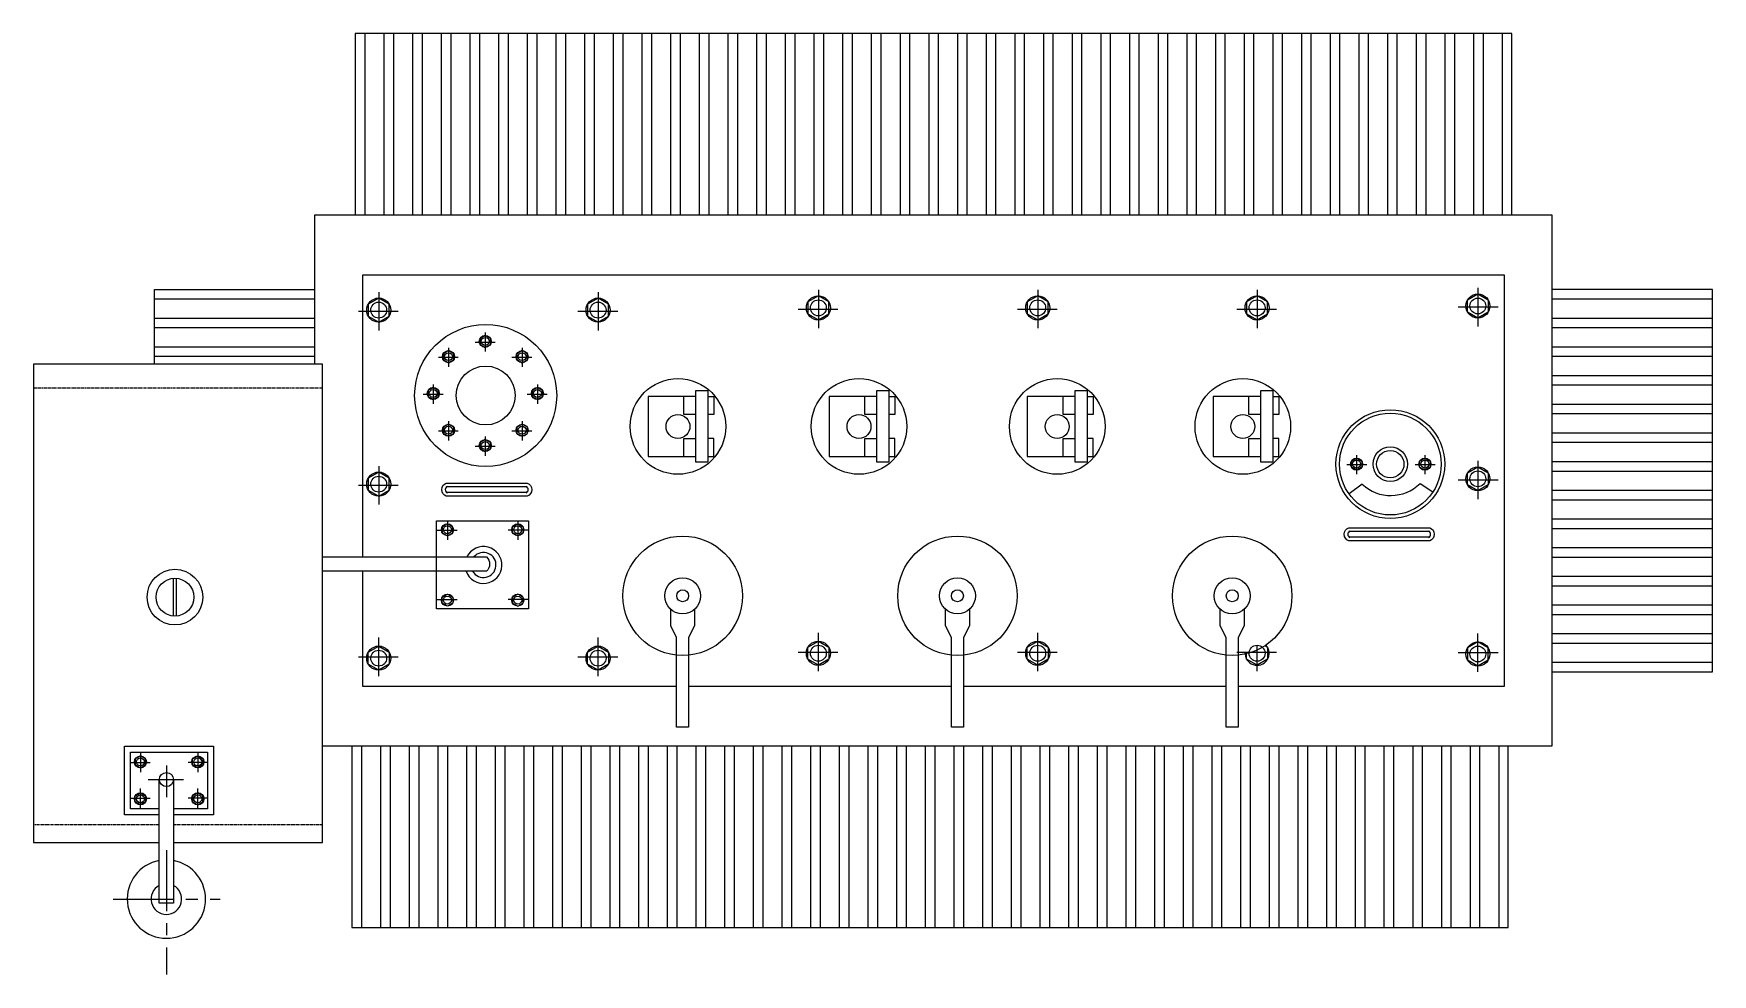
# Model space of a CAD drawing. Header units: millimetres. Extents: x 20927 to 53748, y 38421 to 54891.
# Drawn here: x 44080 to 45837, y 53593 to 54577 of the extents above; entities that cross this region are included whole.
import ezdxf

# ---------------------------------------------------------------- set-up
doc = ezdxf.new("R2010")
doc.units = ezdxf.units.MM
doc.linetypes.add('CENTERX2', pattern=[101.6, 63.5, -12.7, 12.7, -12.7])
doc.linetypes.add('DASHEDX2', pattern=[1.5, 1, -0.5])
doc.layers.add('Btrans.', color=2, linetype='Continuous')
doc.layers.add('HIGHT', color=8, linetype='Continuous')

msp = doc.modelspace()

# ---------------------------------------------------------------- linework, layer by layer
at = {"layer": 'Btrans.'}
msp.add_line((44765.5, 53894.9), (45040.5, 53894.9), dxfattribs=at)
for points in [[(45626.7, 54387.4), (45626.7, 54577.4), (44416.7, 54577.4), (44416.7, 54387.4)], [(44382.5, 53832.4), (45669.2, 53832.4), (45669.2, 54387.4), (44374.2, 54387.4), (44374.2, 54231.5)], [(45340.5, 53894.9), (45619.2, 53894.9), (45619.2, 54324.9), (44424.2, 54324.9), (44424.2, 54030.1)], [(44206.7, 54231.5), (44206.7, 54309.9), (44374.2, 54309.9)], [(45669.2, 53909.9), (45836.7, 53909.9), (45836.7, 54309.9), (45669.2, 54309.9)], [(44424.2, 54015), (44424.2, 53894.9), (44753, 53894.9)], [(45053, 53894.9), (45328, 53894.9)], [(44413.1, 53832.4), (44413.1, 53642.4), (45623.1, 53642.4), (45623.1, 53832.4)]]:
    msp.add_lwpolyline(points, dxfattribs=at)
at = {"layer": 'HIGHT'}
for p, q in [((44426.7, 54577.4), (44426.7, 54387.4)), ((44446.7, 54577.4), (44446.7, 54387.4)), ((44456.7, 54577.4), (44456.7, 54387.4)), ((44476.7, 54577.4), (44476.7, 54387.4)), ((44486.7, 54577.4), (44486.7, 54387.4)), ((44506.7, 54577.4), (44506.7, 54387.4)), ((44516.7, 54577.4), (44516.7, 54387.4)), ((44536.7, 54577.4), (44536.7, 54387.4)), ((44546.7, 54577.4), (44546.7, 54387.4)), ((44566.7, 54577.4), (44566.7, 54387.4)), ((44576.7, 54577.4), (44576.7, 54387.4)), ((44596.7, 54577.4), (44596.7, 54387.4)), ((44606.7, 54577.4), (44606.7, 54387.4)), ((44626.7, 54577.4), (44626.7, 54387.4)), ((44636.7, 54577.4), (44636.7, 54387.4)), ((44656.7, 54577.4), (44656.7, 54387.4)), ((44666.7, 54577.4), (44666.7, 54387.4)), ((44686.7, 54577.4), (44686.7, 54387.4)), ((44696.7, 54577.4), (44696.7, 54387.4)), ((44716.7, 54577.4), (44716.7, 54387.4)), ((44726.7, 54577.4), (44726.7, 54387.4)), ((44746.7, 54577.4), (44746.7, 54387.4)), ((44756.7, 54577.4), (44756.7, 54387.4)), ((44776.7, 54577.4), (44776.7, 54387.4)), ((44786.7, 54577.4), (44786.7, 54387.4)), ((44806.7, 54577.4), (44806.7, 54387.4)), ((44816.7, 54577.4), (44816.7, 54387.4)), ((44836.7, 54577.4), (44836.7, 54387.4)), ((44846.7, 54577.4), (44846.7, 54387.4)), ((44866.7, 54577.4), (44866.7, 54387.4)), ((44876.7, 54577.4), (44876.7, 54387.4)), ((44896.7, 54577.4), (44896.7, 54387.4)), ((44906.7, 54577.4), (44906.7, 54387.4)), ((44926.7, 54577.4), (44926.7, 54387.4)), ((44936.7, 54577.4), (44936.7, 54387.4)), ((44956.7, 54577.4), (44956.7, 54387.4)), ((44966.7, 54577.4), (44966.7, 54387.4)), ((44986.7, 54577.4), (44986.7, 54387.4)), ((44996.7, 54577.4), (44996.7, 54387.4)), ((45016.7, 54577.4), (45016.7, 54387.4)), ((45026.7, 54577.4), (45026.7, 54387.4)), ((45046.7, 54577.4), (45046.7, 54387.4)), ((45056.7, 54577.4), (45056.7, 54387.4)), ((45076.7, 54577.4), (45076.7, 54387.4)), ((45086.7, 54577.4), (45086.7, 54387.4)), ((45106.7, 54577.4), (45106.7, 54387.4)), ((45116.7, 54577.4), (45116.7, 54387.4)), ((45136.7, 54577.4), (45136.7, 54387.4)), ((45146.7, 54577.4), (45146.7, 54387.4)), ((45166.7, 54577.4), (45166.7, 54387.4)), ((45176.7, 54577.4), (45176.7, 54387.4)), ((45196.7, 54577.4), (45196.7, 54387.4)), ((45206.7, 54577.4), (45206.7, 54387.4)), ((45226.7, 54577.4), (45226.7, 54387.4)), ((45236.7, 54577.4), (45236.7, 54387.4)), ((45256.7, 54577.4), (45256.7, 54387.4)), ((45266.7, 54577.4), (45266.7, 54387.4)), ((45286.7, 54577.4), (45286.7, 54387.4)), ((45296.7, 54577.4), (45296.7, 54387.4)), ((45316.7, 54577.4), (45316.7, 54387.4)), ((45326.7, 54577.4), (45326.7, 54387.4)), ((45346.7, 54577.4), (45346.7, 54387.4)), ((45356.7, 54577.4), (45356.7, 54387.4)), ((45376.7, 54577.4), (45376.7, 54387.4)), ((45386.7, 54577.4), (45386.7, 54387.4)), ((45406.7, 54577.4), (45406.7, 54387.4)), ((45416.7, 54577.4), (45416.7, 54387.4)), ((45436.7, 54577.4), (45436.7, 54387.4)), ((45446.7, 54577.4), (45446.7, 54387.4)), ((45466.7, 54577.4), (45466.7, 54387.4)), ((45476.7, 54577.4), (45476.7, 54387.4)), ((45496.7, 54577.4), (45496.7, 54387.4)), ((45506.7, 54577.4), (45506.7, 54387.4)), ((45526.7, 54577.4), (45526.7, 54387.4)), ((45536.7, 54577.4), (45536.7, 54387.4)), ((45556.7, 54577.4), (45556.7, 54387.4)), ((45566.7, 54577.4), (45566.7, 54387.4)), ((45586.7, 54577.4), (45586.7, 54387.4)), ((45596.7, 54577.4), (45596.7, 54387.4)), ((45616.7, 54577.4), (45616.7, 54387.4)), ((44206.7, 54299.9), (44374.2, 54299.9)), ((45669.2, 54299.9), (45836.7, 54299.9)), ((44206.7, 54279.9), (44374.2, 54279.9)), ((45669.2, 54279.9), (45836.7, 54279.9)), ((44206.7, 54269.9), (44374.2, 54269.9)), ((45669.2, 54269.9), (45836.7, 54269.9)), ((44206.7, 54249.9), (44374.2, 54249.9)), ((45669.2, 54249.9), (45836.7, 54249.9)), ((44206.7, 54239.9), (44374.2, 54239.9)), ((45669.2, 54239.9), (45836.7, 54239.9)), ((45669.2, 54219.9), (45836.7, 54219.9)), ((45669.2, 54209.9), (45836.7, 54209.9)), ((45669.2, 54189.9), (45836.7, 54189.9)), ((45669.2, 54179.9), (45836.7, 54179.9)), ((45669.2, 54159.9), (45836.7, 54159.9)), ((45669.2, 54149.9), (45836.7, 54149.9)), ((45669.2, 54129.9), (45836.7, 54129.9)), ((45669.2, 54119.9), (45836.7, 54119.9)), ((44511.9, 54103.6), (44596.7, 54103.6)), ((45470.3, 54106), (45456.5, 54096.1)), ((44596.7, 54097.3), (44511.9, 54097.3)), ((45669.2, 54099.9), (45836.7, 54099.9)), ((45669.2, 54089.9), (45836.7, 54089.9)), ((45669.2, 54069.9), (45836.7, 54069.9)), ((45456.2, 54056.9), (45541, 54056.9)), ((45541, 54050.6), (45456.2, 54050.6)), ((45669.2, 54059.9), (45836.7, 54059.9)), ((45669.2, 54039.9), (45836.7, 54039.9)), ((44382.5, 54030.1), (44554.2, 54030.1)), ((45669.2, 54029.9), (45836.7, 54029.9)), ((44226.1, 54007.7), (44226.1, 53968.4)), ((44229.3, 54007.8), (44229.3, 53968.3)), ((45669.2, 54009.9), (45836.7, 54009.9)), ((45669.2, 53999.9), (45836.7, 53999.9)), ((45669.2, 53979.9), (45836.7, 53979.9)), ((45669.2, 53969.9), (45836.7, 53969.9)), ((45669.2, 53949.9), (45836.7, 53949.9)), ((45669.2, 53939.9), (45836.7, 53939.9)), ((45669.2, 53919.9), (45836.7, 53919.9)), ((44423.1, 53832.4), (44423.1, 53642.4)), ((44443.1, 53832.4), (44443.1, 53642.4)), ((44453.1, 53832.4), (44453.1, 53642.4)), ((44473.1, 53832.4), (44473.1, 53642.4)), ((44483.1, 53832.4), (44483.1, 53642.4)), ((44503.1, 53832.4), (44503.1, 53642.4)), ((44513.1, 53832.4), (44513.1, 53642.4)), ((44533.1, 53832.4), (44533.1, 53642.4)), ((44543.1, 53832.4), (44543.1, 53642.4)), ((44563.1, 53832.4), (44563.1, 53642.4)), ((44573.1, 53832.4), (44573.1, 53642.4)), ((44593.1, 53832.4), (44593.1, 53642.4)), ((44603.1, 53832.4), (44603.1, 53642.4)), ((44623.1, 53832.4), (44623.1, 53642.4)), ((44633.1, 53832.4), (44633.1, 53642.4)), ((44653.1, 53832.4), (44653.1, 53642.4)), ((44663.1, 53832.4), (44663.1, 53642.4)), ((44683.1, 53832.4), (44683.1, 53642.4)), ((44693.1, 53832.4), (44693.1, 53642.4)), ((44713.1, 53832.4), (44713.1, 53642.4)), ((44723.1, 53832.4), (44723.1, 53642.4)), ((44743.1, 53832.4), (44743.1, 53642.4)), ((44753.1, 53832.4), (44753.1, 53642.4)), ((44773.1, 53832.4), (44773.1, 53642.4)), ((44783.1, 53832.4), (44783.1, 53642.4)), ((44803.1, 53832.4), (44803.1, 53642.4)), ((44813.1, 53832.4), (44813.1, 53642.4)), ((44833.1, 53832.4), (44833.1, 53642.4)), ((44843.1, 53832.4), (44843.1, 53642.4)), ((44863.1, 53832.4), (44863.1, 53642.4)), ((44873.1, 53832.4), (44873.1, 53642.4)), ((44893.1, 53832.4), (44893.1, 53642.4)), ((44903.1, 53832.4), (44903.1, 53642.4)), ((44923.1, 53832.4), (44923.1, 53642.4)), ((44933.1, 53832.4), (44933.1, 53642.4)), ((44953.1, 53832.4), (44953.1, 53642.4)), ((44963.1, 53832.4), (44963.1, 53642.4)), ((44983.1, 53832.4), (44983.1, 53642.4)), ((44993.1, 53832.4), (44993.1, 53642.4)), ((45013.1, 53832.4), (45013.1, 53642.4)), ((45023.1, 53832.4), (45023.1, 53642.4)), ((45043.1, 53832.4), (45043.1, 53642.4)), ((45053.1, 53832.4), (45053.1, 53642.4)), ((45073.1, 53832.4), (45073.1, 53642.4)), ((45083.1, 53832.4), (45083.1, 53642.4)), ((45103.1, 53832.4), (45103.1, 53642.4)), ((45113.1, 53832.4), (45113.1, 53642.4)), ((45133.1, 53832.4), (45133.1, 53642.4)), ((45143.1, 53832.4), (45143.1, 53642.4)), ((45163.1, 53832.4), (45163.1, 53642.4)), ((45173.1, 53832.4), (45173.1, 53642.4)), ((45193.1, 53832.4), (45193.1, 53642.4)), ((45203.1, 53832.4), (45203.1, 53642.4)), ((45223.1, 53832.4), (45223.1, 53642.4)), ((45233.1, 53832.4), (45233.1, 53642.4)), ((45253.1, 53832.4), (45253.1, 53642.4)), ((45263.1, 53832.4), (45263.1, 53642.4)), ((45283.1, 53832.4), (45283.1, 53642.4)), ((45293.1, 53832.4), (45293.1, 53642.4)), ((45313.1, 53832.4), (45313.1, 53642.4)), ((45323.1, 53832.4), (45323.1, 53642.4)), ((45343.1, 53832.4), (45343.1, 53642.4)), ((45353.1, 53832.4), (45353.1, 53642.4)), ((45373.1, 53832.4), (45373.1, 53642.4)), ((45383.1, 53832.4), (45383.1, 53642.4)), ((45403.1, 53832.4), (45403.1, 53642.4)), ((45413.1, 53832.4), (45413.1, 53642.4)), ((45433.1, 53832.4), (45433.1, 53642.4)), ((45443.1, 53832.4), (45443.1, 53642.4)), ((45463.1, 53832.4), (45463.1, 53642.4)), ((45473.1, 53832.4), (45473.1, 53642.4)), ((45493.1, 53832.4), (45493.1, 53642.4)), ((45503.1, 53832.4), (45503.1, 53642.4)), ((45523.1, 53832.4), (45523.1, 53642.4)), ((45533.1, 53832.4), (45533.1, 53642.4)), ((45553.1, 53832.4), (45553.1, 53642.4)), ((45563.1, 53832.4), (45563.1, 53642.4)), ((45583.1, 53832.4), (45583.1, 53642.4)), ((45593.1, 53832.4), (45593.1, 53642.4)), ((45613.1, 53832.4), (45613.1, 53642.4))]:
    msp.add_line(p, q, dxfattribs=at)
at = {"layer": 'HIGHT', "linetype": 'CENTERX2'}
for p, q in [((44441.3, 54307.1), (44441.3, 54266.9)), ((44670.8, 54307.1), (44670.8, 54266.9)), ((44901.3, 54309.4), (44901.3, 54269.2)), ((45130.8, 54309.4), (45130.8, 54269.2)), ((45360.3, 54309.4), (45360.3, 54269.2)), ((45591.3, 54311.4), (45591.3, 54271.2)), ((44420.1, 54287), (44461.8, 54287)), ((44649.6, 54287), (44691.3, 54287)), ((44880.1, 54289.3), (44921.8, 54289.3)), ((45109.6, 54289.3), (45151.3, 54289.3)), ((45339.1, 54289.3), (45380.8, 54289.3)), ((45612.5, 54291.3), (45570.8, 54291.3)), ((44552.8, 54264.9), (44552.8, 54244.8)), ((44514.3, 54248.9), (44514.3, 54228.8)), ((44542.2, 54254.8), (44563.1, 54254.8)), ((44591.3, 54248.9), (44591.3, 54228.8)), ((44503.7, 54238.9), (44524.5, 54238.9)), ((44580.7, 54238.9), (44601.6, 54238.9)), ((44498.3, 54210.4), (44498.3, 54190.3)), ((44607.3, 54210.4), (44607.3, 54190.3)), ((44487.7, 54200.4), (44508.6, 54200.4)), ((44596.7, 54200.4), (44617.5, 54200.4)), ((44503.7, 54161.9), (44524.5, 54161.9)), ((44514.3, 54171.9), (44514.3, 54151.8)), ((44552.8, 54156), (44552.8, 54135.8)), ((44580.7, 54161.9), (44601.6, 54161.9)), ((44591.3, 54171.9), (44591.3, 54151.8)), ((44542.2, 54145.9), (44563.1, 54145.9)), ((44441.3, 54125.1), (44441.3, 54084.9)), ((45475, 54126.5), (45454.2, 54126.5)), ((45464.4, 54136.6), (45464.4, 54116.5)), ((45546.5, 54126.5), (45525.6, 54126.5)), ((45535.9, 54136.6), (45535.9, 54116.5)), ((45591.3, 54130.6), (45591.3, 54090.4)), ((44420.1, 54105), (44461.8, 54105)), ((45612.5, 54110.5), (45570.8, 54110.5)), ((44513.2, 54067.9), (44513.2, 54047.8)), ((44586.8, 54067.9), (44586.8, 54047.8)), ((44502.6, 54057.9), (44523.4, 54057.9)), ((44597.4, 54057.9), (44576.6, 54057.9)), ((44502.6, 53985.5), (44523.4, 53985.5)), ((44597.4, 53985.5), (44576.6, 53985.5)), ((44441.3, 53905.4), (44441.3, 53945.6)), ((44670.8, 53905.4), (44670.8, 53945.6)), ((44901.3, 53910.4), (44901.3, 53950.6)), ((45130.8, 53910.4), (45130.8, 53950.6)), ((45591.3, 53909.7), (45591.3, 53949.9)), ((44880.1, 53930.5), (44921.8, 53930.5)), ((45109.6, 53930.5), (45151.3, 53930.5)), ((45339.1, 53930.5), (45380.8, 53930.5)), ((45360.3, 53910.4), (45360.3, 53937.6)), ((45612.5, 53929.8), (45570.8, 53929.8)), ((44420.1, 53925.5), (44461.8, 53925.5)), ((44649.6, 53925.5), (44691.3, 53925.5)), ((44191.9, 53825.1), (44191.9, 53805)), ((44252, 53825.1), (44252, 53805)), ((44181.3, 53815), (44202.1, 53815)), ((44219.2, 53811.8), (44219.2, 53778.6)), ((44262.6, 53815), (44241.8, 53815)), ((44191.9, 53767.6), (44191.9, 53787.7)), ((44200.2, 53797.2), (44237.2, 53797.2)), ((44252, 53767.6), (44252, 53787.7)), ((44181.3, 53777.6), (44202.1, 53777.6)), ((44262.6, 53777.6), (44241.8, 53777.6)), ((44219.1, 53723.2), (44219.1, 53593.4)), ((44163.3, 53672.2), (44275.3, 53672.2))]:
    msp.add_line(p, q, dxfattribs=at)
at = {"layer": 'HIGHT', "linetype": 'DASHEDX2'}
for p, q in [((44382.5, 54206.5), (44080.2, 54206.5)), ((44080.2, 53750.3), (44211.7, 53750.3)), ((44226.6, 53750.3), (44382.5, 53750.3))]:
    msp.add_line(p, q, dxfattribs=at)
at = {"layer": 'HIGHT'}
for points in [[(44441.3, 54275.6), (44452.2, 54281.9), (44452.2, 54294.5), (44441.3, 54300.8), (44430.4, 54294.5), (44430.4, 54281.9)], [(44670.8, 54275.6), (44681.7, 54281.9), (44681.7, 54294.5), (44670.8, 54300.8), (44659.9, 54294.5), (44659.9, 54281.9)], [(44901.3, 54277.9), (44912.2, 54284.2), (44912.2, 54296.8), (44901.3, 54303.1), (44890.4, 54296.8), (44890.4, 54284.2)], [(45130.8, 54277.9), (45141.7, 54284.2), (45141.7, 54296.8), (45130.8, 54303.1), (45119.9, 54296.8), (45119.9, 54284.2)], [(45360.3, 54277.9), (45371.2, 54284.2), (45371.2, 54296.8), (45360.3, 54303.1), (45349.4, 54296.8), (45349.4, 54284.2)], [(45591.3, 54279.9), (45580.4, 54286.2), (45580.4, 54298.8), (45591.3, 54305.1), (45602.2, 54298.8), (45602.2, 54286.2)], [(44552.8, 54249.2), (44558.3, 54252.3), (44558.3, 54258.6), (44552.8, 54261.7), (44547.4, 54258.6), (44547.4, 54252.3)], [(44514.3, 54233.2), (44519.8, 54236.4), (44519.8, 54242.6), (44514.3, 54245.8), (44508.9, 54242.6), (44508.9, 54236.4)], [(44591.3, 54233.2), (44596.8, 54236.4), (44596.8, 54242.6), (44591.3, 54245.8), (44585.9, 54242.6), (44585.9, 54236.4)], [(44498.3, 54194.7), (44503.8, 54197.8), (44503.8, 54204.1), (44498.3, 54207.3), (44492.9, 54204.1), (44492.9, 54197.8)], [(44607.3, 54194.7), (44612.7, 54197.8), (44612.7, 54204.1), (44607.3, 54207.3), (44601.8, 54204.1), (44601.8, 54197.8)], [(44785.7, 54129), (44773.2, 54129), (44773.2, 54204), (44785.7, 54204)], [(44975, 54204), (44975, 54129), (44962.5, 54129), (44962.5, 54204)], [(45182.4, 54129), (45169.9, 54129), (45169.9, 54204), (45182.4, 54204)], [(45364.2, 54129), (45364.2, 54204), (45376.7, 54204), (45376.7, 54129)], [(44514.3, 54156.2), (44519.8, 54159.3), (44519.8, 54165.6), (44514.3, 54168.8), (44508.9, 54165.6), (44508.9, 54159.3)], [(44591.3, 54156.2), (44596.8, 54159.3), (44596.8, 54165.6), (44591.3, 54168.8), (44585.9, 54165.6), (44585.9, 54159.3)], [(44552.8, 54140.2), (44558.3, 54143.4), (44558.3, 54149.7), (44552.8, 54152.8), (44547.4, 54149.7), (44547.4, 54143.4)], [(45464.4, 54120.8), (45459, 54124), (45459, 54130.3), (45464.4, 54133.4), (45469.9, 54130.3), (45469.9, 54124)], [(45535.9, 54120.8), (45530.4, 54124), (45530.4, 54130.3), (45535.9, 54133.4), (45541.3, 54130.3), (45541.3, 54124)], [(45591.3, 54099.1), (45580.4, 54105.4), (45580.4, 54118), (45591.3, 54124.3), (45602.2, 54118), (45602.2, 54105.4)], [(44441.3, 54093.6), (44452.2, 54099.9), (44452.2, 54112.5), (44441.3, 54118.8), (44430.4, 54112.5), (44430.4, 54099.9)], [(44501.9, 54067.7), (44598.1, 54067.7), (44598.1, 53975.7), (44501.9, 53975.7)], [(44513.2, 54052.2), (44518.7, 54055.4), (44518.7, 54061.6), (44513.2, 54064.8), (44507.8, 54061.6), (44507.8, 54055.4)], [(44586.8, 54052.2), (44581.4, 54055.4), (44581.4, 54061.6), (44586.8, 54064.8), (44592.3, 54061.6), (44592.3, 54055.4)], [(44513.2, 53991.2), (44518.7, 53988.1), (44518.7, 53981.8), (44513.2, 53978.6), (44507.8, 53981.8), (44507.8, 53988.1)], [(44586.8, 53991.2), (44581.4, 53988.1), (44581.4, 53981.8), (44586.8, 53978.6), (44592.3, 53981.8), (44592.3, 53988.1)], [(44441.3, 53936.8), (44452.2, 53930.5), (44452.2, 53918), (44441.3, 53911.7), (44430.4, 53918), (44430.4, 53930.5)], [(44670.8, 53936.8), (44681.7, 53930.5), (44681.7, 53918), (44670.8, 53911.7), (44659.9, 53918), (44659.9, 53930.5)], [(44901.3, 53941.9), (44912.2, 53935.6), (44912.2, 53923), (44901.3, 53916.7), (44890.4, 53923), (44890.4, 53935.6)], [(45130.8, 53941.9), (45141.7, 53935.6), (45141.7, 53923), (45130.8, 53916.7), (45119.9, 53923), (45119.9, 53935.6)], [(45591.3, 53941.1), (45580.4, 53934.8), (45580.4, 53922.3), (45591.3, 53916), (45602.2, 53922.3), (45602.2, 53934.8)], [(44191.9, 53809.4), (44197.3, 53812.5), (44197.3, 53818.8), (44191.9, 53821.9), (44186.4, 53818.8), (44186.4, 53812.5)], [(44252, 53809.4), (44246.5, 53812.5), (44246.5, 53818.8), (44252, 53821.9), (44257.4, 53818.8), (44257.4, 53812.5)], [(44191.9, 53783.3), (44197.3, 53780.1), (44197.3, 53773.9), (44191.9, 53770.7), (44186.4, 53773.9), (44186.4, 53780.1)], [(44252, 53783.3), (44246.5, 53780.1), (44246.5, 53773.9), (44252, 53770.7), (44257.4, 53773.9), (44257.4, 53780.1)]]:
    msp.add_lwpolyline(points, close=True, dxfattribs=at)
for points in [[(44226.6, 53731.5), (44382.5, 53731.5), (44382.5, 54231.5), (44080.2, 54231.5), (44080.2, 53731.5), (44211.7, 53731.5)], [(44773.2, 54197.7), (44723.2, 54197.7), (44723.2, 54135.2), (44773.2, 54135.2)], [(44773.2, 54179), (44760.7, 54179), (44760.7, 54197.7)], [(44785.7, 54197.7), (44791.9, 54197.7), (44791.9, 54179), (44785.7, 54179)], [(44962.5, 54197.7), (44912.5, 54197.7), (44912.5, 54135.2), (44962.5, 54135.2)], [(44962.5, 54179), (44950, 54179), (44950, 54197.7)], [(44975, 54197.7), (44981.3, 54197.7), (44981.3, 54179), (44975, 54179)], [(45169.9, 54197.7), (45119.9, 54197.7), (45119.9, 54135.2), (45169.9, 54135.2)], [(45169.9, 54179), (45157.4, 54179), (45157.4, 54197.7)], [(45182.4, 54197.7), (45188.7, 54197.7), (45188.7, 54179), (45182.4, 54179)], [(45364.2, 54197.7), (45314.2, 54197.7), (45314.2, 54135.2), (45364.2, 54135.2)], [(45364.2, 54179), (45351.7, 54179), (45351.7, 54197.7)], [(45376.7, 54197.7), (45382.9, 54197.7), (45382.9, 54179), (45376.7, 54179)], [(44760.7, 54135.2), (44760.7, 54154), (44773.2, 54154)], [(44785.7, 54135.2), (44791.9, 54135.2), (44791.9, 54154), (44785.7, 54154)], [(44950, 54135.2), (44950, 54154), (44962.5, 54154)], [(44975, 54135.2), (44981.3, 54135.2), (44981.3, 54154), (44975, 54154)], [(45157.4, 54135.2), (45157.4, 54154), (45169.9, 54154)], [(45182.4, 54135.2), (45188.7, 54135.2), (45188.7, 54154), (45182.4, 54154)], [(45351.7, 54135.2), (45351.7, 54154), (45364.2, 54154)], [(45376.7, 54135.2), (45382.9, 54135.2), (45382.9, 54154), (45376.7, 54154)], [(44771.8, 53975.4), (44771.8, 53958.1), (44765.5, 53945.6), (44765.5, 53851.9), (44753, 53851.9), (44753, 53945.6), (44746.8, 53958.1), (44746.8, 53975.4)], [(45059.3, 53975.4), (45059.3, 53958.1), (45053, 53945.6), (45053, 53851.9), (45040.5, 53851.9), (45040.5, 53945.6), (45034.3, 53958.1), (45034.3, 53975.4)], [(45346.8, 53975.4), (45346.8, 53958.1), (45340.5, 53945.6), (45340.5, 53851.9), (45328, 53851.9), (45328, 53945.6), (45321.8, 53958.1), (45321.8, 53975.4)], [(45368.6, 53937.1), (45371.2, 53935.6), (45371.2, 53923), (45360.3, 53916.7), (45349.4, 53923), (45349.4, 53930.5)], [(44211.7, 53760.4), (44175.4, 53760.4), (44175.4, 53832.2), (44268.5, 53832.2), (44268.5, 53760.4), (44226.6, 53760.4)], [(44211.7, 53766.7), (44181.6, 53766.7), (44181.6, 53826), (44262.3, 53826), (44262.3, 53766.7), (44226.6, 53766.7)], [(44226.6, 53797.2), (44226.6, 53667.8), (44211.7, 53667.8), (44211.7, 53797.2)]]:
    msp.add_lwpolyline(points, dxfattribs=at)
for points in [[(44596.7, 54093.6), (44511.9, 54093.6, -0.686948), (44511.9, 54107.3), (44596.7, 54107.3, -0.686948)], [(45541, 54046.9), (45456.2, 54046.9, -0.686948), (45456.2, 54060.6), (45541, 54060.6, -0.686948)]]:
    msp.add_lwpolyline(points, format="xyb", close=True, dxfattribs=at)
for points in [[(45470.3, 54106, 0.399758), (45530.8, 54106.8), (45544.2, 54098)], [(44553.9, 54030.1, -0.438888), (44554.2, 54015), (44382.5, 54015)]]:
    msp.add_lwpolyline(points, format="xyb", dxfattribs=at)
for centre, radius in [((44441.3, 54288.2), 12.6), ((44441.3, 54288.2), 8.3), ((44670.8, 54288.2), 12.6), ((44670.8, 54288.2), 8.3), ((44901.3, 54290.5), 12.6), ((44901.3, 54290.5), 8.3), ((45130.8, 54290.5), 12.6), ((45130.8, 54290.5), 8.3), ((45360.3, 54290.5), 12.6), ((45360.3, 54290.5), 8.3), ((45591.3, 54292.5), 12.6), ((45591.3, 54292.5), 8.3), ((44553.2, 54198.9), 74.3), ((44552.8, 54255.5), 6.29), ((44514.3, 54239.5), 6.29), ((44514.3, 54239.5), 4.15), ((44552.8, 54255.5), 4.15), ((44591.3, 54239.5), 6.29), ((44591.3, 54239.5), 4.15), ((44553.2, 54198.9), 30.8), ((44754.4, 54166.5), 50), ((44943.8, 54166.5), 50), ((45151.2, 54166.5), 50), ((45345.4, 54166.5), 50), ((44498.3, 54201), 6.29), ((44498.3, 54201), 4.15), ((44607.3, 54201), 6.29), ((44607.3, 54201), 4.15), ((44754.4, 54166.5), 12.5), ((44943.8, 54166.5), 12.5), ((45151.2, 54166.5), 12.5), ((45345.4, 54166.5), 12.5), ((45499.7, 54127.1), 56.9), ((45499.7, 54127.1), 53.2), ((44514.3, 54162.5), 6.29), ((44514.3, 54162.5), 4.15), ((44591.3, 54162.5), 6.29), ((44591.3, 54162.5), 4.15), ((44552.8, 54146.5), 6.29), ((44552.8, 54146.5), 4.15), ((45499.7, 54127.1), 18.1), ((45499.7, 54127.1), 14.3), ((45464.4, 54127.1), 6.29), ((45464.4, 54127.1), 4.15), ((45535.9, 54127.1), 6.29), ((45535.9, 54127.1), 4.15), ((45591.3, 54111.7), 12.6), ((45591.3, 54111.7), 8.3), ((44441.3, 54106.2), 12.6), ((44441.3, 54106.2), 8.3), ((44513.2, 54058.5), 6.29), ((44513.2, 54058.5), 4.15), ((44586.8, 54058.5), 6.29), ((44586.8, 54058.5), 4.15), ((44759.3, 53989.4), 62.5), ((45046.8, 53989.4), 62.5), ((45334.3, 53989.4), 62.5), ((44228.1, 53988), 29.1), ((44228.1, 53988), 19.8), ((44759.3, 53989.4), 18.8), ((45046.8, 53989.4), 18.8), ((45334.3, 53989.4), 18.8), ((44513.2, 53984.9), 6.29), ((44513.2, 53984.9), 4.15), ((44586.8, 53984.9), 6.29), ((44586.8, 53984.9), 4.15), ((44759.3, 53989.4), 6.25), ((45046.8, 53989.4), 6.25), ((45334.3, 53989.4), 6.25), ((44441.3, 53924.2), 12.6), ((44441.3, 53924.2), 8.3), ((44670.8, 53924.2), 12.6), ((44670.8, 53924.2), 8.3), ((44901.3, 53929.3), 12.6), ((44901.3, 53929.3), 8.3), ((45130.8, 53929.3), 12.6), ((45130.8, 53929.3), 8.3), ((45360.3, 53929.3), 8.3), ((45591.3, 53928.5), 12.6), ((45591.3, 53928.5), 8.3), ((44191.9, 53815.6), 6.29), ((44252, 53815.6), 6.29), ((44191.9, 53815.6), 4.15), ((44219.2, 53797.2), 7.35), ((44252, 53815.6), 4.15), ((44191.9, 53777), 6.29), ((44191.9, 53777), 4.15), ((44252, 53777), 6.29), ((44252, 53777), 4.15)]:
    msp.add_circle(centre, radius, dxfattribs=at)
for centre, radius, start, end in [((44514.6, 54100.4), 3.62, 111.0259, 248.9741), ((44594.1, 54100.4), 3.62, 291.0259, 68.9741), ((45458.8, 54053.7), 3.62, 111.0259, 248.9741), ((45538.3, 54053.7), 3.62, 291.0259, 68.9741), ((44550.9, 54021.6), 19.3, 199.8516, 153.9998), ((44550.9, 54021.6), 13.1, 210.1125, 139.6355), ((45360.3, 53929.3), 12.6, 174.478, 42.4647), ((44219.1, 53672.2), 41, 100.4908, 79.5277), ((44219.1, 53672.2), 16, 117.8642, 62.1886)]:
    msp.add_arc(centre, radius, start, end, dxfattribs=at)

doc.saveas('drawing.dxf')
